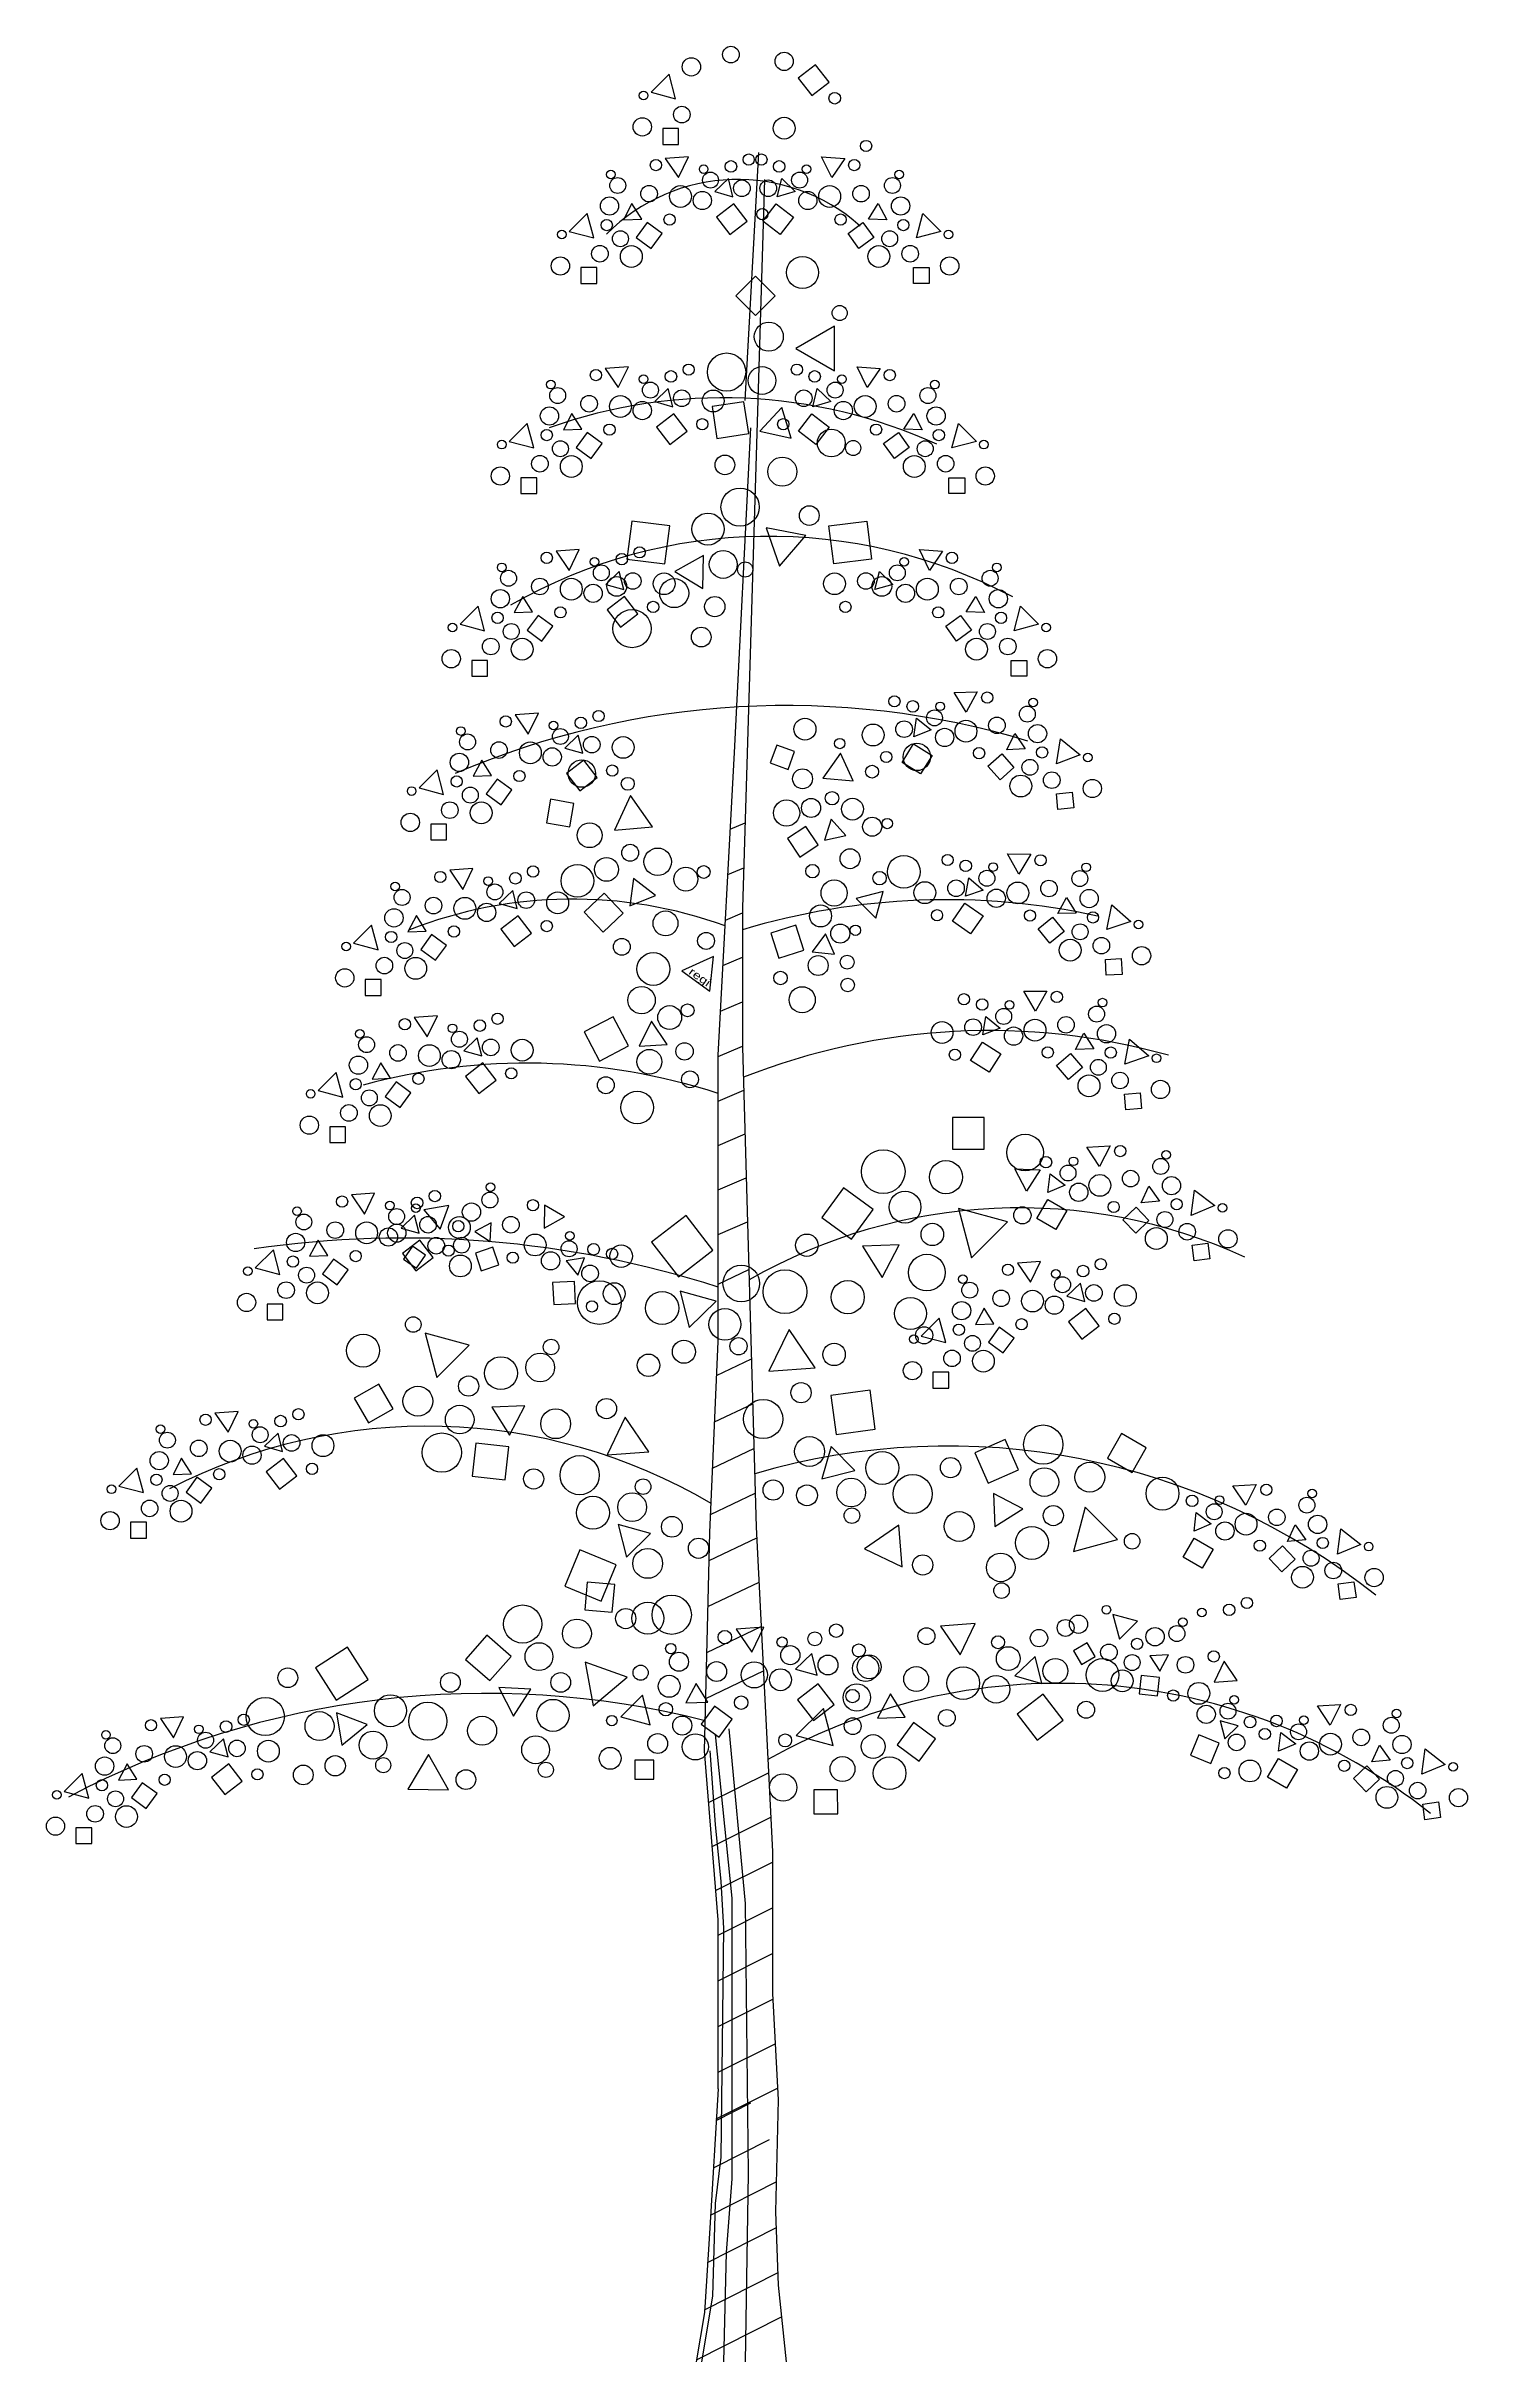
# Model space of a CAD drawing. Extents: x -238 to 283, y 0 to 849.
import ezdxf
from ezdxf.enums import TextEntityAlignment as Align

# ---------------------------------------------------------------- set-up
doc = ezdxf.new("R2010")
doc.units = 0
doc.header["$LTSCALE"] = 25
doc.header["$MEASUREMENT"] = 0
doc.layers.get('0').update_dxf_attribs({"linetype": 'CONTINUOUS'})

msp = doc.modelspace()

# ---------------------------------------------------------------- texts
at = {"color": 0, "linetype": 'ByBlock'}
msp.add_text('regi', height=2.867, rotation=324.46232, dxfattribs=at).set_placement((-3, 509), (4, 504), align=Align.ALIGNED)

# ---------------------------------------------------------------- linework, layer by layer
at = {"color": 0, "linetype": 'ByBlock'}
for p, q in [((43.77, 842.14), (37.42, 837.24)), ((48.67, 835.79), (43.77, 842.14)), ((-9.94, 838.64), (-16.54, 832.04)), ((-16.54, 832.04), (-7.53, 829.63)), ((-7.53, 829.63), (-9.94, 838.64)), ((37.42, 837.24), (42.32, 830.9)), ((42.32, 830.9), (48.67, 835.79)), ((-6.44, 818.74), (-12.25, 818.74)), ((-12.25, 818.74), (-12.25, 812.94)), ((-6.44, 812.94), (-6.44, 818.74)), ((-12.25, 812.94), (-6.44, 812.94)), ((-2.83, 808.42), (-11.32, 807.79)), ((-11.32, 807.79), (-6.53, 800.76)), ((-6.53, 800.76), (-2.83, 808.42)), ((18, 719), (23, 810)), ((49.67, 800.76), (45.97, 808.42)), ((45.97, 808.42), (54.45, 807.79)), ((54.45, 807.79), (49.67, 800.76)), ((11.78, 800.39), (6.85, 795.62)), ((13.45, 793.74), (11.78, 800.39)), ((25, 800), (17, 533)), ((29.69, 793.74), (31.36, 800.39)), ((31.36, 800.39), (36.29, 795.62)), ((-23.54, 791.22), (-26.68, 785.26)), ((-19.95, 785.52), (-23.54, 791.22)), ((6.85, 795.62), (13.45, 793.74)), ((13.77, 791.14), (7.42, 786.24)), ((18.67, 784.79), (13.77, 791.14)), ((24.47, 784.79), (29.36, 791.14)), ((29.36, 791.14), (35.71, 786.24)), ((36.29, 795.62), (29.69, 793.74)), ((63.08, 785.52), (66.68, 791.22)), ((66.68, 791.22), (69.82, 785.26)), ((-39.94, 787.64), (-46.54, 781.04)), ((-46.54, 781.04), (-37.53, 778.63)), ((-37.53, 778.63), (-39.94, 787.64)), ((-26.68, 785.26), (-19.95, 785.52)), ((-17.95, 784.25), (-21.94, 778.81)), ((-12.51, 780.26), (-17.95, 784.25)), ((7.42, 786.24), (12.32, 779.9)), ((12.32, 779.9), (18.67, 784.79)), ((30.81, 779.9), (24.47, 784.79)), ((35.71, 786.24), (30.81, 779.9)), ((55.65, 780.26), (61.09, 784.25)), ((61.09, 784.25), (65.08, 778.81)), ((69.82, 785.26), (63.08, 785.52)), ((80.67, 778.63), (83.08, 787.64)), ((89.68, 781.04), (80.67, 778.63)), ((83.08, 787.64), (89.68, 781.04)), ((-21.94, 778.81), (-16.5, 774.82)), ((-16.5, 774.82), (-12.51, 780.26)), ((59.64, 774.82), (55.65, 780.26)), ((65.08, 778.81), (59.64, 774.82)), ((-36.44, 767.74), (-42.25, 767.74)), ((-42.25, 767.74), (-42.25, 761.94)), ((-36.44, 761.94), (-36.44, 767.74)), ((21.74, 764.59), (14.56, 757.4)), ((28.92, 757.41), (21.74, 764.59)), ((79.58, 767.74), (85.38, 767.74)), ((79.58, 761.94), (79.58, 767.74)), ((85.38, 767.74), (85.38, 761.94)), ((-42.25, 761.94), (-36.44, 761.94)), ((14.56, 757.4), (21.74, 750.23)), ((21.74, 750.23), (28.92, 757.41)), ((85.38, 761.94), (79.58, 761.94)), ((50.7, 746.26), (36.56, 738.1)), ((50.69, 729.94), (50.7, 746.26)), ((-24.83, 731.42), (-33.32, 730.79)), ((-33.32, 730.79), (-28.53, 723.76)), ((-28.53, 723.76), (-24.83, 731.42)), ((36.56, 738.1), (50.69, 729.94)), ((62.68, 723.76), (58.98, 731.42)), ((58.98, 731.42), (67.46, 730.79)), ((67.46, 730.79), (62.68, 723.76)), ((-10.22, 723.39), (-15.15, 718.62)), ((-8.55, 716.74), (-10.22, 723.39)), ((42.7, 716.74), (44.37, 723.39)), ((44.37, 723.39), (49.3, 718.62)), ((-45.54, 714.22), (-48.68, 708.26)), ((-41.95, 708.52), (-45.54, 714.22)), ((-15.15, 718.62), (-8.55, 716.74)), ((-8.23, 714.14), (-14.58, 709.24)), ((-3.33, 707.79), (-8.23, 714.14)), ((17.49, 718.59), (5.82, 716.79)), ((5.82, 716.79), (7.61, 705.12)), ((19.29, 706.92), (17.49, 718.59)), ((31.34, 716.47), (23.33, 707.81)), ((34.83, 705.2), (31.34, 716.47)), ((37.47, 707.79), (42.37, 714.14)), ((42.37, 714.14), (48.72, 709.24)), ((49.3, 718.62), (42.7, 716.74)), ((76.09, 708.52), (79.69, 714.22)), ((79.69, 714.22), (82.83, 708.26)), ((-61.94, 710.64), (-68.54, 704.04)), ((-59.53, 701.63), (-61.94, 710.64)), ((-48.68, 708.26), (-41.95, 708.52)), ((-39.95, 707.25), (-43.94, 701.81)), ((-34.51, 703.26), (-39.95, 707.25)), ((-14.58, 709.24), (-9.68, 702.9)), ((-9.68, 702.9), (-3.33, 707.79)), ((7.61, 705.12), (19.29, 706.92)), ((14, 590), (20, 709)), ((23.33, 707.81), (34.83, 705.2)), ((43.82, 702.9), (37.47, 707.79)), ((48.72, 709.24), (43.82, 702.9)), ((68.66, 703.26), (74.1, 707.25)), ((74.1, 707.25), (78.09, 701.81)), ((82.83, 708.26), (76.09, 708.52)), ((93.68, 701.63), (96.09, 710.64)), ((96.09, 710.64), (102.69, 704.04)), ((-68.54, 704.04), (-59.53, 701.63)), ((-43.94, 701.81), (-38.5, 697.82)), ((-38.5, 697.82), (-34.51, 703.26)), ((72.65, 697.82), (68.66, 703.26)), ((78.09, 701.81), (72.65, 697.82)), ((102.69, 704.04), (93.68, 701.63)), ((-58.44, 690.74), (-64.25, 690.74)), ((-64.25, 690.74), (-64.25, 684.94)), ((-58.44, 684.94), (-58.44, 690.74)), ((92.59, 690.74), (98.39, 690.74)), ((92.59, 684.94), (92.59, 690.74)), ((98.39, 690.74), (98.39, 684.94)), ((-64.25, 684.94), (-58.44, 684.94)), ((98.39, 684.94), (92.59, 684.94)), ((-23.56, 674.84), (-25.36, 660.92)), ((-9.65, 673.05), (-23.56, 674.84)), ((-11.44, 659.13), (-9.65, 673.05)), ((25.58, 672.36), (30.49, 658.3)), ((40.21, 669.57), (25.58, 672.36)), ((48.58, 673.05), (62.5, 674.84)), ((50.38, 659.13), (48.58, 673.05)), ((62.5, 674.84), (64.29, 660.92)), ((-42.83, 664.42), (-51.32, 663.79)), ((-51.32, 663.79), (-46.53, 656.76)), ((-46.53, 656.76), (-42.83, 664.42)), ((2.67, 662.15), (-7.83, 656.32)), ((2.48, 650.15), (2.67, 662.15)), ((30.49, 658.3), (40.21, 669.57)), ((85.47, 656.76), (81.77, 664.42)), ((81.77, 664.42), (90.25, 663.79)), ((90.25, 663.79), (85.47, 656.76)), ((-28.22, 656.39), (-33.15, 651.62)), ((-26.55, 649.74), (-28.22, 656.39)), ((-25.36, 660.92), (-11.44, 659.13)), ((-7.83, 656.32), (2.48, 650.15)), ((64.29, 660.92), (50.38, 659.13)), ((65.49, 649.74), (67.16, 656.39)), ((67.16, 656.39), (72.09, 651.62)), ((-63.54, 647.22), (-66.68, 641.26)), ((-59.95, 641.52), (-63.54, 647.22)), ((-33.15, 651.62), (-26.55, 649.74)), ((-26.23, 647.14), (-32.58, 642.24)), ((-21.33, 640.79), (-26.23, 647.14)), ((72.09, 651.62), (65.49, 649.74)), ((98.88, 641.52), (102.48, 647.22)), ((102.48, 647.22), (105.62, 641.26)), ((-79.94, 643.64), (-86.54, 637.04)), ((-86.54, 637.04), (-77.53, 634.63)), ((-77.53, 634.63), (-79.94, 643.64)), ((-66.68, 641.26), (-59.95, 641.52)), ((-57.95, 640.25), (-61.94, 634.81)), ((-52.51, 636.26), (-57.95, 640.25)), ((-32.58, 642.24), (-27.68, 635.9)), ((-27.68, 635.9), (-21.33, 640.79)), ((91.45, 636.26), (96.89, 640.25)), ((96.89, 640.25), (100.88, 634.81)), ((105.62, 641.26), (98.88, 641.52)), ((116.47, 634.63), (118.88, 643.64)), ((125.48, 637.04), (116.47, 634.63)), ((118.88, 643.64), (125.48, 637.04)), ((-61.94, 634.81), (-56.5, 630.82)), ((-56.5, 630.82), (-52.51, 636.26)), ((95.44, 630.82), (91.45, 636.26)), ((100.88, 634.81), (95.44, 630.82)), ((-76.44, 623.74), (-82.25, 623.74)), ((-82.25, 623.74), (-82.25, 617.94)), ((-76.44, 617.94), (-76.44, 623.74)), ((115.38, 623.74), (121.18, 623.74)), ((115.38, 617.94), (115.38, 623.74)), ((121.18, 623.74), (121.18, 617.94)), ((-82.25, 617.94), (-76.44, 617.94)), ((94.49, 612), (102.99, 612.21)), ((98.93, 604.74), (94.49, 612)), ((102.99, 612.21), (98.93, 604.74)), ((121.18, 617.94), (115.38, 617.94)), ((-57.83, 604.42), (-66.32, 603.79)), ((-66.32, 603.79), (-61.53, 596.76)), ((-61.53, 596.76), (-57.83, 604.42)), ((-43.22, 596.39), (-48.15, 591.62)), ((-41.55, 589.74), (-43.22, 596.39)), ((79.75, 595.77), (80.74, 602.56)), ((86.12, 598.3), (79.75, 595.77)), ((80.74, 602.56), (86.12, 598.3)), ((113.79, 590.91), (116.8, 596.94)), ((116.8, 596.94), (120.52, 591.32)), ((131.97, 585.8), (133.48, 595)), ((133.48, 595), (140.7, 589.1)), ((-78.54, 587.22), (-81.68, 581.26)), ((-74.95, 581.52), (-78.54, 587.22)), ((-48.15, 591.62), (-41.55, 589.74)), ((-41.23, 587.14), (-47.58, 582.24)), ((-36.33, 580.79), (-41.23, 587.14)), ((8, 479), (14, 590)), ((29.53, 592.71), (27.15, 586.16)), ((27.15, 586.16), (33.7, 583.78)), ((36.08, 590.33), (29.53, 592.71)), ((33.7, 583.78), (36.08, 590.33)), ((52.84, 589.71), (46.42, 580.54)), ((57.57, 579.56), (52.84, 589.71)), ((75.43, 586.35), (79.68, 593.16)), ((82.24, 582.11), (75.43, 586.35)), ((79.68, 593.16), (86.48, 588.91)), ((86.48, 588.91), (82.24, 582.11)), ((106.91, 584.94), (111.93, 589.45)), ((111.93, 589.45), (116.44, 584.43)), ((120.52, 591.32), (113.79, 590.91)), ((140.7, 589.1), (131.97, 585.8)), ((-94.94, 583.64), (-101.54, 577.04)), ((-92.53, 574.63), (-94.94, 583.64)), ((-81.68, 581.26), (-74.95, 581.52)), ((-72.95, 580.25), (-76.94, 574.81)), ((-67.51, 576.26), (-72.95, 580.25)), ((-47.58, 582.24), (-42.68, 575.9)), ((-42.68, 575.9), (-36.33, 580.79)), ((46.42, 580.54), (57.57, 579.56)), ((111.42, 579.92), (106.91, 584.94)), ((116.44, 584.43), (111.42, 579.92)), ((-101.54, 577.04), (-92.53, 574.63)), ((-76.94, 574.81), (-71.5, 570.82)), ((-71.5, 570.82), (-67.51, 576.26)), ((-53.35, 572.81), (-54.86, 564.23)), ((-44.78, 571.3), (-53.35, 572.81)), ((-46.29, 562.72), (-44.78, 571.3)), ((-24.01, 574.18), (-29.93, 561.5)), ((-15.99, 562.71), (-24.01, 574.18)), ((131.97, 574.86), (137.74, 575.43)), ((132.54, 569.08), (131.97, 574.86)), ((138.32, 569.66), (132.54, 569.08)), ((137.74, 575.43), (138.32, 569.66)), ((-91.44, 563.74), (-97.25, 563.74)), ((-97.25, 563.74), (-97.25, 557.94)), ((-91.44, 557.94), (-91.44, 563.74)), ((-54.86, 564.23), (-46.29, 562.72)), ((-29.93, 561.5), (-15.99, 562.71)), ((12.48, 561.89), (17.94, 564.21)), ((40.22, 562.89), (33.49, 558.39)), ((44.72, 556.16), (40.22, 562.89)), ((49.44, 565.59), (46.97, 557.88)), ((54.88, 559.6), (49.44, 565.59)), ((-97.25, 557.94), (-91.44, 557.94)), ((33.49, 558.39), (37.99, 551.66)), ((37.99, 551.66), (44.72, 556.16)), ((46.97, 557.88), (54.88, 559.6)), ((118.23, 545.42), (114.11, 552.86)), ((114.11, 552.86), (122.61, 552.71)), ((122.61, 552.71), (118.23, 545.42)), ((-81.83, 547.42), (-90.32, 546.79)), ((-90.32, 546.79), (-85.53, 539.76)), ((-85.53, 539.76), (-81.83, 547.42)), ((-22.96, 543.74), (-24.32, 533.72)), ((-14.96, 537.55), (-22.96, 543.74)), ((11.58, 545.21), (17.44, 547.7)), ((98.67, 537.3), (99.96, 544.04)), ((99.96, 544.04), (105.15, 539.55)), ((-67.22, 539.39), (-72.15, 534.62)), ((-65.55, 532.74), (-67.22, 539.39)), ((-33.72, 538.42), (-41.03, 531.42)), ((-26.72, 531.11), (-33.72, 538.42)), ((-24.32, 533.72), (-14.96, 537.55)), ((68.55, 539.01), (58.65, 536.5)), ((58.65, 536.5), (65.77, 529.19)), ((65.77, 529.19), (68.55, 539.01)), ((105.15, 539.55), (98.67, 537.3)), ((132.47, 530.95), (135.74, 536.85)), ((135.74, 536.85), (139.21, 531.06)), ((-118.94, 526.64), (-125.54, 520.04)), ((-116.53, 517.63), (-118.94, 526.64)), ((-102.54, 530.22), (-105.68, 524.26)), ((-98.95, 524.52), (-102.54, 530.22)), ((-72.15, 534.62), (-65.55, 532.74)), ((-65.23, 530.14), (-71.58, 525.24)), ((-60.33, 523.79), (-65.23, 530.14)), ((-41.03, 531.42), (-34.03, 524.11)), ((-34.03, 524.11), (-26.72, 531.11)), ((10.68, 528.53), (17, 531.21)), ((17, 533), (17, 482)), ((36.56, 526.72), (27.39, 523.8)), ((39.48, 517.55), (36.56, 526.72)), ((93.95, 528.08), (98.49, 534.69)), ((100.56, 523.54), (93.95, 528.08)), ((98.49, 534.69), (105.1, 530.15)), ((105.1, 530.15), (100.56, 523.54)), ((125.33, 525.28), (130.55, 529.57)), ((130.55, 529.57), (134.83, 524.36)), ((139.21, 531.06), (132.47, 530.95)), ((150.41, 525.05), (152.31, 534.18)), ((159.27, 527.96), (150.41, 525.05)), ((152.31, 534.18), (159.27, 527.96)), ((-125.54, 520.04), (-116.53, 517.63)), ((-105.68, 524.26), (-98.95, 524.52)), ((-96.95, 523.25), (-100.94, 517.81)), ((-91.51, 519.26), (-96.95, 523.25)), ((-95.5, 513.82), (-91.51, 519.26)), ((-71.58, 525.24), (-66.68, 518.9)), ((-66.68, 518.9), (-60.33, 523.79)), ((27.39, 523.8), (30.31, 514.63)), ((47.37, 523.52), (42.54, 516.86)), ((50.73, 516), (47.37, 523.52)), ((129.62, 520.07), (125.33, 525.28)), ((134.83, 524.36), (129.62, 520.07)), ((-100.94, 517.81), (-95.5, 513.82)), ((6.33, 515.18), (-5.31, 509.94)), ((-5.31, 509.94), (5.05, 502.48)), ((5.05, 502.48), (6.33, 515.18)), ((9.78, 511.85), (17, 514.92)), ((30.31, 514.63), (39.48, 517.55)), ((42.54, 516.86), (50.73, 516)), ((149.93, 514.12), (155.72, 514.44)), ((150.25, 508.32), (149.93, 514.12)), ((155.72, 514.44), (156.04, 508.64)), ((-115.44, 506.74), (-121.25, 506.74)), ((-121.25, 506.74), (-121.25, 500.94)), ((-121.25, 500.94), (-115.44, 500.94)), ((-115.44, 500.94), (-115.44, 506.74)), ((120, 502.44), (128.5, 502.52)), ((124.32, 495.11), (120, 502.44)), ((128.5, 502.52), (124.32, 495.11)), ((156.04, 508.64), (150.25, 508.32)), ((-94.83, 493.42), (-103.32, 492.79)), ((-103.32, 492.79), (-98.53, 485.76)), ((-98.53, 485.76), (-94.83, 493.42)), ((-30.38, 493.1), (-41.04, 487.52)), ((-24.8, 482.45), (-30.38, 493.1)), ((8.87, 495.16), (17, 498.62)), ((105.01, 486.44), (106.11, 493.22)), ((106.11, 493.22), (111.42, 488.88)), ((-80.22, 485.39), (-85.15, 480.62)), ((-78.55, 478.74), (-80.22, 485.39)), ((-41.04, 487.52), (-35.45, 476.87)), ((-16.38, 491.51), (-20.88, 482.25)), ((-10.61, 482.98), (-16.38, 491.51)), ((111.42, 488.88), (105.01, 486.44)), ((138.97, 481.05), (142.07, 487.04)), ((142.07, 487.04), (145.71, 481.36)), ((157.07, 475.66), (158.72, 484.84)), ((158.72, 484.84), (165.85, 478.82)), ((-115.54, 476.22), (-118.68, 470.26)), ((-111.95, 470.52), (-115.54, 476.22)), ((-85.15, 480.62), (-78.55, 478.74)), ((-78.23, 476.14), (-84.58, 471.24)), ((-73.33, 469.79), (-78.23, 476.14)), ((-35.45, 476.87), (-24.8, 482.45)), ((-20.88, 482.25), (-10.61, 482.98)), ((8, 478.49), (17, 482.32)), ((8, 374), (8, 479)), ((17, 482), (22, 306)), ((100.55, 477.09), (104.9, 483.83)), ((107.29, 472.74), (100.55, 477.09)), ((104.9, 483.83), (111.64, 479.48)), ((111.64, 479.48), (107.29, 472.74)), ((132, 475.19), (137.09, 479.62)), ((137.09, 479.62), (141.52, 474.53)), ((145.71, 481.36), (138.97, 481.05)), ((165.85, 478.82), (157.07, 475.66)), ((-131.94, 472.64), (-138.54, 466.04)), ((-129.53, 463.63), (-131.94, 472.64)), ((-118.68, 470.26), (-111.95, 470.52)), ((-109.95, 469.25), (-113.94, 463.81)), ((-104.51, 465.26), (-109.95, 469.25)), ((-84.58, 471.24), (-79.68, 464.9)), ((-79.68, 464.9), (-73.33, 469.79)), ((136.43, 470.1), (132, 475.19)), ((141.52, 474.53), (136.43, 470.1)), ((-138.54, 466.04), (-129.53, 463.63)), ((-113.94, 463.81), (-108.5, 459.82)), ((-108.5, 459.82), (-104.51, 465.26)), ((8, 462.2), (17.45, 466.21)), ((156.9, 464.72), (162.68, 465.21)), ((157.38, 458.94), (156.9, 464.72)), ((163.17, 459.42), (157.38, 458.94)), ((162.68, 465.21), (163.17, 459.42)), ((-128.44, 452.74), (-134.25, 452.74)), ((-134.25, 452.74), (-134.25, 446.94)), ((-128.44, 446.94), (-128.44, 452.74)), ((8, 445.9), (17.91, 450.11)), ((105.49, 456.13), (93.88, 456.12)), ((93.88, 456.12), (93.89, 444.52)), ((105.49, 444.52), (105.49, 456.13)), ((-134.25, 446.94), (-128.44, 446.94)), ((93.89, 444.52), (105.49, 444.52)), ((143.14, 445.34), (151.63, 445.82)), ((147.79, 438.22), (143.14, 445.34)), ((151.63, 445.82), (147.79, 438.22)), ((8, 429.6), (18.36, 434)), ((121, 429.11), (116.7, 437.39)), ((116.7, 437.39), (126.02, 436.98)), ((126.02, 436.98), (121, 429.11)), ((128.89, 428.68), (129.68, 435.5)), ((129.68, 435.5), (135.19, 431.4)), ((-117.83, 428.42), (-126.32, 427.79)), ((-126.32, 427.79), (-121.53, 420.76)), ((-121.53, 420.76), (-117.83, 428.42)), ((54.01, 430.37), (46.02, 419.48)), ((64.89, 422.39), (54.01, 430.37)), ((124.86, 419.14), (128.9, 426.07)), ((135.19, 431.4), (128.89, 428.68)), ((128.9, 426.07), (135.83, 422.03)), ((163.06, 424.85), (165.89, 430.97)), ((169.78, 425.46), (163.06, 424.85)), ((165.89, 430.97), (169.78, 425.46)), ((181.39, 420.28), (182.62, 429.53)), ((182.62, 429.53), (190.01, 423.84)), ((-103.22, 420.39), (-108.15, 415.62)), ((-101.55, 413.74), (-103.22, 420.39)), ((-90.6, 423.95), (-99.78, 422.33)), ((-99.78, 422.33), (-93.79, 415.18)), ((-93.79, 415.18), (-90.6, 423.95)), ((-75.1, 417.48), (-81.1, 414.39)), ((-75.43, 410.74), (-75.1, 417.48)), ((-55.59, 424.04), (-55.7, 415.53)), ((-55.7, 415.53), (-48.28, 419.69)), ((-48.28, 419.69), (-55.59, 424.04)), ((-3.64, 420.21), (-16.34, 410.41)), ((6.15, 407.51), (-3.64, 420.21)), ((8, 413.3), (18.82, 417.9)), ((46.02, 419.48), (56.91, 411.5)), ((56.91, 411.5), (64.89, 422.39)), ((96.06, 422.75), (100.89, 404.73)), ((114.08, 417.91), (96.06, 422.75)), ((100.89, 404.73), (114.08, 417.91)), ((131.79, 415.1), (124.86, 419.14)), ((135.83, 422.03), (131.79, 415.1)), ((156.37, 418.67), (161.25, 423.33)), ((161.03, 413.79), (156.37, 418.67)), ((165.91, 418.45), (161.03, 413.79)), ((161.25, 423.33), (165.91, 418.45)), ((190.01, 423.84), (181.39, 420.28)), ((-154.94, 407.64), (-161.54, 401.04)), ((-152.53, 398.63), (-154.94, 407.64)), ((-138.54, 411.22), (-141.68, 405.26)), ((-134.95, 405.52), (-138.54, 411.22)), ((-108.15, 415.62), (-101.55, 413.74)), ((-101.23, 411.14), (-107.58, 406.24)), ((-103.9, 408.97), (-107.22, 404.22)), ((-99.14, 405.64), (-103.9, 408.97)), ((-96.33, 404.79), (-101.23, 411.14)), ((-81.1, 414.39), (-75.43, 410.74)), ((-74.53, 408.56), (-80.92, 406.39)), ((-72.36, 402.17), (-74.53, 408.56)), ((-16.34, 410.41), (-6.54, 397.71)), ((-6.54, 397.71), (6.15, 407.51)), ((74.37, 409.49), (60.89, 408.96)), ((60.89, 408.96), (68.09, 397.55)), ((68.09, 397.55), (74.37, 409.49)), ((181.72, 409.35), (187.47, 410.1)), ((182.47, 403.59), (181.72, 409.35)), ((187.47, 410.1), (188.22, 404.34)), ((-161.54, 401.04), (-152.53, 398.63)), ((-141.68, 405.26), (-134.95, 405.52)), ((-132.95, 404.25), (-136.94, 398.81)), ((-127.51, 400.26), (-132.95, 404.25)), ((-131.5, 394.82), (-127.51, 400.26)), ((-107.58, 406.24), (-102.68, 399.9)), ((-107.22, 404.22), (-102.47, 400.89)), ((-102.68, 399.9), (-96.33, 404.79)), ((-102.47, 400.89), (-99.14, 405.64)), ((-80.92, 406.39), (-78.75, 400)), ((-78.75, 400), (-72.36, 402.17)), ((-40.91, 404.73), (-47.69, 403.65)), ((-47.69, 403.65), (-43.36, 398.32)), ((-43.36, 398.32), (-40.91, 404.73)), ((8, 395.05), (19.32, 400.47)), ((126.17, 403.42), (117.68, 402.79)), ((117.68, 402.79), (122.47, 395.76)), ((122.47, 395.76), (126.17, 403.42)), ((188.22, 404.34), (182.47, 403.59)), ((-136.94, 398.81), (-131.5, 394.82)), ((-44.58, 396.01), (-52.59, 395.64)), ((-52.59, 395.64), (-52.22, 387.63)), ((-44.21, 388), (-44.58, 396.01)), ((7.31, 388.76), (-5.89, 392.52)), ((-5.89, 392.52), (-2.56, 379.21)), ((140.78, 395.39), (135.85, 390.62)), ((135.85, 390.62), (142.45, 388.74)), ((142.45, 388.74), (140.78, 395.39)), ((-151.44, 387.74), (-157.25, 387.74)), ((-157.25, 387.74), (-157.25, 381.94)), ((-151.44, 381.94), (-151.44, 387.74)), ((-52.22, 387.63), (-44.21, 388)), ((-2.56, 379.21), (7.31, 388.76)), ((89.06, 382.64), (82.46, 376.04)), ((91.47, 373.63), (89.06, 382.64)), ((105.46, 386.22), (102.32, 380.26)), ((109.05, 380.52), (105.46, 386.22)), ((142.77, 386.14), (136.42, 381.24)), ((147.67, 379.79), (142.77, 386.14)), ((-157.25, 381.94), (-151.44, 381.94)), ((-83.15, 372.74), (-99.36, 377.1)), ((-99.36, 377.1), (-95.02, 360.88)), ((5, 304), (8, 374)), ((34.06, 378.49), (26.67, 363.16)), ((43.64, 364.42), (34.06, 378.49)), ((82.46, 376.04), (91.47, 373.63)), ((102.32, 380.26), (109.05, 380.52)), ((111.05, 379.25), (107.06, 373.81)), ((107.06, 373.81), (112.5, 369.82)), ((116.49, 375.26), (111.05, 379.25)), ((112.5, 369.82), (116.49, 375.26)), ((136.42, 381.24), (141.32, 374.9)), ((141.32, 374.9), (147.67, 379.79)), ((-95.02, 360.88), (-83.15, 372.74)), ((7.47, 361.52), (20.25, 367.65)), ((-116.24, 358.43), (-125.28, 353.2)), ((-111.01, 349.38), (-116.24, 358.43)), ((26.67, 363.16), (43.64, 364.42)), ((92.56, 362.74), (86.75, 362.74)), ((86.75, 362.74), (86.75, 356.94)), ((86.75, 356.94), (92.56, 356.94)), ((92.56, 356.94), (92.56, 362.74)), ((-167.83, 348.42), (-176.32, 347.79)), ((-171.53, 340.76), (-167.83, 348.42)), ((-125.28, 353.2), (-120.05, 344.16)), ((-120.05, 344.16), (-111.01, 349.38)), ((-62.79, 350.41), (-74.92, 349.94)), ((-74.92, 349.94), (-68.45, 339.67)), ((-68.45, 339.67), (-62.79, 350.41)), ((6.74, 344.54), (20.71, 351.24)), ((63.69, 356.15), (49.39, 354.23)), ((49.39, 354.23), (51.31, 339.93)), ((65.62, 341.85), (63.69, 356.15)), ((-176.32, 347.79), (-171.53, 340.76)), ((-153.22, 340.39), (-158.15, 335.62)), ((-151.55, 333.74), (-153.22, 340.39)), ((-25.97, 346.26), (-32.62, 332.47)), ((-17.35, 333.6), (-25.97, 346.26)), ((51.31, 339.93), (65.62, 341.85)), ((155.87, 340.26), (150.65, 331.21)), ((164.92, 335.04), (155.87, 340.26)), ((-188.54, 331.22), (-191.68, 325.26)), ((-184.95, 325.52), (-188.54, 331.22)), ((-158.15, 335.62), (-151.55, 333.74)), ((-151.23, 331.14), (-157.58, 326.24)), ((-146.33, 324.79), (-151.23, 331.14)), ((-80.71, 336.74), (-82.03, 324.67)), ((-68.63, 335.42), (-80.71, 336.74)), ((-69.96, 323.34), (-68.63, 335.42)), ((-32.62, 332.47), (-17.35, 333.6)), ((6.01, 327.56), (21.18, 334.83)), ((49.48, 335.59), (46.09, 323.71)), ((58.07, 326.71), (49.48, 335.59)), ((113.2, 338.13), (102.08, 333.24)), ((102.08, 333.24), (106.97, 322.12)), ((118.09, 327.01), (113.2, 338.13)), ((150.65, 331.21), (159.7, 325.99)), ((159.7, 325.99), (164.92, 335.04)), ((-204.94, 327.64), (-211.54, 321.04)), ((-202.53, 318.63), (-204.94, 327.64)), ((-191.68, 325.26), (-184.95, 325.52)), ((-182.95, 324.25), (-186.94, 318.81)), ((-177.51, 320.26), (-182.95, 324.25)), ((-157.58, 326.24), (-152.68, 319.9)), ((-152.68, 319.9), (-146.33, 324.79)), ((-82.03, 324.67), (-69.96, 323.34)), ((46.09, 323.71), (58.07, 326.71)), ((106.97, 322.12), (118.09, 327.01)), ((-211.54, 321.04), (-202.53, 318.63)), ((-186.94, 318.81), (-181.5, 314.82)), ((-181.5, 314.82), (-177.51, 320.26)), ((5.28, 310.57), (21.65, 318.42)), ((108.93, 318.35), (109.41, 306.22)), ((119.67, 312.69), (108.93, 318.35)), ((196.69, 321.16), (205.18, 321.64)), ((201.34, 314.04), (196.69, 321.16)), ((205.18, 321.64), (201.34, 314.04)), ((-201.44, 307.74), (-207.25, 307.74)), ((-207.25, 307.74), (-207.25, 301.94)), ((-201.44, 301.94), (-201.44, 307.74)), ((-16.71, 303.6), (-28.59, 306.99)), ((-28.59, 306.99), (-25.58, 295.01)), ((22, 306), (28, 187)), ((74.31, 306.66), (61.65, 298.05)), ((75.44, 291.39), (74.31, 306.66)), ((109.41, 306.22), (119.67, 312.69)), ((142.55, 313.26), (138.2, 297.05)), ((154.42, 301.39), (142.55, 313.26)), ((182.44, 304.5), (183.23, 311.32)), ((188.74, 307.22), (182.44, 304.5)), ((183.23, 311.32), (188.74, 307.22)), ((216.61, 300.67), (219.44, 306.79)), ((219.44, 306.79), (223.33, 301.28)), ((-207.25, 301.94), (-201.44, 301.94)), ((-42.69, 297.65), (-48.17, 284.3)), ((-29.34, 292.17), (-42.69, 297.65)), ((-25.58, 295.01), (-16.71, 303.6)), ((3, 224), (5, 304)), ((4.74, 293.68), (22.2, 302.05)), ((61.65, 298.05), (75.44, 291.39)), ((138.2, 297.05), (154.42, 301.39)), ((178.41, 294.96), (182.45, 301.89)), ((182.45, 301.89), (189.38, 297.85)), ((189.38, 297.85), (185.34, 290.92)), ((209.92, 294.49), (214.8, 299.15)), ((214.8, 299.15), (219.46, 294.27)), ((223.33, 301.28), (216.61, 300.67)), ((234.94, 296.1), (236.17, 305.35)), ((243.56, 299.66), (234.94, 296.1)), ((236.17, 305.35), (243.56, 299.66)), ((-34.82, 278.82), (-29.34, 292.17)), ((185.34, 290.92), (178.41, 294.96)), ((214.58, 289.61), (209.92, 294.49)), ((219.46, 294.27), (214.58, 289.61)), ((-48.17, 284.3), (-34.82, 278.82)), ((-39.97, 285.78), (-40.85, 275.66)), ((-29.85, 284.9), (-39.97, 285.78)), ((-30.74, 274.78), (-29.85, 284.9)), ((4.32, 276.84), (23.02, 285.81)), ((235.27, 285.17), (241.02, 285.92)), ((236.02, 279.41), (235.27, 285.17)), ((241.77, 280.16), (236.02, 279.41)), ((241.02, 285.92), (241.77, 280.16)), ((-40.85, 275.66), (-30.74, 274.78)), ((161.7, 271.52), (152.69, 273.94)), ((152.69, 273.94), (155.1, 264.93)), ((-76.7, 266.37), (-84.49, 257.49)), ((-67.82, 258.58), (-76.7, 266.37)), ((3.9, 260.01), (23.84, 269.56)), ((24.8, 269.3), (14.62, 268.55)), ((14.62, 268.55), (20.36, 260.11)), ((20.36, 260.11), (24.8, 269.3)), ((102.25, 270.63), (89.52, 269.69)), ((89.52, 269.69), (96.7, 259.14)), ((96.7, 259.14), (102.25, 270.63)), ((143.31, 263.57), (138.29, 260.67)), ((146.22, 258.55), (143.31, 263.57)), ((155.1, 264.93), (161.7, 271.52)), ((-127.72, 261.91), (-139.54, 254.34)), ((-120.15, 250.1), (-127.72, 261.91)), ((-84.49, 257.49), (-75.61, 249.7)), ((-75.61, 249.7), (-67.82, 258.58)), ((-40.62, 256.52), (-37.79, 240.44)), ((-25.28, 250.93), (-40.62, 256.52)), ((42.33, 259.67), (36.42, 253.95)), ((44.33, 251.69), (42.33, 259.67)), ((124.17, 258.59), (116.77, 251.43)), ((126.67, 248.61), (124.17, 258.59)), ((138.29, 260.67), (141.19, 255.64)), ((141.19, 255.64), (146.22, 258.55)), ((173, 259.11), (166.27, 258.85)), ((166.27, 258.85), (169.86, 253.15)), ((169.86, 253.15), (173, 259.11)), ((193.46, 256.81), (189.77, 249.15)), ((198.25, 249.78), (193.46, 256.81)), ((-139.54, 254.34), (-131.97, 242.53)), ((-131.97, 242.53), (-120.15, 250.1)), ((-72.32, 247.19), (-66.93, 236.69)), ((-60.54, 246.62), (-72.32, 247.19)), ((-66.93, 236.69), (-60.54, 246.62)), ((-37.79, 240.44), (-25.28, 250.93)), ((-0.05, 248.67), (-3.82, 241.51)), ((4.26, 241.82), (-0.05, 248.67)), ((3.48, 243.17), (24.66, 253.32)), ((36.42, 253.95), (44.33, 251.69)), ((44.73, 248.57), (37.11, 242.69)), ((50.6, 240.95), (44.73, 248.57)), ((116.77, 251.43), (126.67, 248.61)), ((163.05, 251.52), (162.31, 244.81)), ((169.76, 250.79), (163.05, 251.52)), ((169.02, 244.08), (169.76, 250.79)), ((189.77, 249.15), (198.25, 249.78)), ((-120.58, 233.66), (-131.79, 237.95)), ((-131.79, 237.95), (-129.9, 226.09)), ((-19.73, 244.36), (-27.65, 236.45)), ((-16.84, 233.55), (-19.73, 244.36)), ((-3.82, 241.51), (4.26, 241.82)), ((6.66, 240.3), (1.87, 233.77)), ((13.19, 235.51), (6.66, 240.3)), ((46.59, 239.46), (36.69, 229.56)), ((37.11, 242.69), (42.99, 235.07)), ((42.99, 235.07), (50.6, 240.95)), ((50.2, 225.94), (46.59, 239.46)), ((71.19, 244.83), (66.47, 235.89)), ((76.58, 236.28), (71.19, 244.83)), ((127.16, 244.71), (117.63, 237.37)), ((134.51, 235.19), (127.16, 244.71)), ((162.31, 244.81), (169.02, 244.08)), ((227.61, 240.46), (236.11, 240.93)), ((232.27, 233.34), (227.61, 240.46)), ((236.11, 240.93), (232.27, 233.34)), ((-187.83, 236.42), (-196.32, 235.79)), ((-196.32, 235.79), (-191.53, 228.76)), ((-191.53, 228.76), (-187.83, 236.42)), ((-129.9, 226.09), (-120.58, 233.66)), ((-27.65, 236.45), (-16.84, 233.55)), ((1.87, 233.77), (8.4, 228.98)), ((7, 230), (13, 170)), ((8.4, 228.98), (13.19, 235.51)), ((12, 232), (18, 168)), ((36.69, 229.56), (50.2, 225.94)), ((66.47, 235.89), (76.58, 236.28)), ((79.57, 234.37), (73.58, 226.21)), ((87.73, 228.39), (79.57, 234.37)), ((117.63, 237.37), (124.98, 227.84)), ((124.98, 227.84), (134.51, 235.19)), ((184.17, 229.81), (181.13, 222.39)), ((191.59, 226.76), (184.17, 229.81)), ((198.61, 233.11), (192.01, 235)), ((192.01, 235), (193.68, 228.34)), ((193.68, 228.34), (198.61, 233.11)), ((213.37, 223.8), (214.16, 230.62)), ((214.16, 230.62), (219.67, 226.52)), ((-173.22, 228.39), (-178.15, 223.62)), ((-178.15, 223.62), (-171.55, 221.74)), ((-171.55, 221.74), (-173.22, 228.39)), ((-98.04, 222.67), (-105.65, 209.88)), ((-90.77, 209.68), (-98.04, 222.67)), ((8, 162), (3, 224)), ((5, 224), (7, 197)), ((73.58, 226.21), (81.75, 220.22)), ((81.75, 220.22), (87.73, 228.39)), ((181.13, 222.39), (188.54, 219.34)), ((188.54, 219.34), (191.59, 226.76)), ((209.34, 214.26), (213.38, 221.18)), ((219.67, 226.52), (213.37, 223.8)), ((213.38, 221.18), (220.31, 217.15)), ((247.54, 219.96), (250.37, 226.08)), ((250.37, 226.08), (254.26, 220.57)), ((265.87, 215.4), (267.1, 224.65)), ((267.1, 224.65), (274.49, 218.96)), ((-224.94, 215.64), (-231.54, 209.04)), ((-222.53, 206.63), (-224.94, 215.64)), ((-208.54, 219.22), (-211.68, 213.26)), ((-211.68, 213.26), (-204.95, 213.52)), ((-204.95, 213.52), (-208.54, 219.22)), ((-202.95, 212.25), (-206.94, 206.81)), ((-197.51, 208.26), (-202.95, 212.25)), ((-171.23, 219.14), (-177.58, 214.24)), ((-177.58, 214.24), (-172.68, 207.9)), ((-172.68, 207.9), (-166.33, 212.79)), ((-166.33, 212.79), (-171.23, 219.14)), ((-15.53, 220.49), (-22.5, 220.49)), ((-22.5, 220.49), (-22.49, 213.52)), ((-22.49, 213.52), (-15.53, 213.53)), ((-15.53, 213.53), (-15.53, 220.49)), ((4.54, 204.96), (26.54, 215.92)), ((216.27, 210.22), (209.34, 214.26)), ((220.31, 217.15), (216.27, 210.22)), ((240.85, 213.78), (245.73, 218.45)), ((245.51, 208.9), (240.85, 213.78)), ((250.39, 213.57), (245.51, 208.9)), ((245.73, 218.45), (250.39, 213.57)), ((254.26, 220.57), (247.54, 219.96)), ((274.49, 218.96), (265.87, 215.4)), ((-231.54, 209.04), (-222.53, 206.63)), ((-206.94, 206.81), (-201.5, 202.82)), ((-201.5, 202.82), (-197.51, 208.26)), ((-105.65, 209.88), (-90.77, 209.68)), ((51.83, 209.61), (43.13, 209.61)), ((43.13, 209.61), (43.13, 200.9)), ((51.84, 200.91), (51.83, 209.61)), ((266.2, 204.46), (271.95, 205.21)), ((266.94, 198.71), (266.2, 204.46)), ((271.95, 205.21), (272.7, 199.46)), ((-221.44, 195.74), (-227.25, 195.74)), ((-227.25, 195.74), (-227.25, 189.94)), ((-221.44, 189.94), (-221.44, 195.74)), ((5.83, 188.85), (27.37, 199.58)), ((7, 197), (9, 176)), ((43.13, 200.9), (51.84, 200.91)), ((272.7, 199.46), (266.94, 198.71)), ((-227.25, 189.94), (-221.44, 189.94)), ((28, 187), (28, 135)), ((7.13, 172.74), (28, 183.14)), ((9, 176), (10, 159)), ((13, 170), (13, 105)), ((8, 156.42), (28, 166.38)), ((8, 100), (8, 162)), ((18, 168), (19, 69)), ((10, 159), (9, 75)), ((8, 139.66), (28, 149.62)), ((8, 122.91), (28.11, 132.92)), ((28, 135), (30, 96)), ((8, 106.15), (28.94, 116.58)), ((13, 105), (13, 67)), ((8, 100), (5, 49)), ((7.32, 88.42), (20.06, 94.88)), ((7.36, 89.07), (29.78, 100.24)), ((30, 96), (29, 55)), ((6.3, 71.08), (26.85, 81.5)), ((9, 75), (7, 58)), ((19, 69), (18, 0)), ((5.28, 53.74), (29.27, 65.91)), ((13, 67), (11, 40)), ((7, 58), (6, 24)), ((29, 55), (30, 28)), ((5, 49), (3, 18)), ((4.18, 36.36), (29.22, 49.07)), ((11, 40), (10, 0)), ((3.06, 18.97), (29.83, 32.56)), ((30, 28), (33, 0)), ((3, 18), (0, 0)), ((6, 24), (2, 0)), ((0.11, 0.65), (31.24, 16.45))]:
    msp.add_line(p, q, dxfattribs=at)
for centre, radius in [((12.74, 845.85), 3.04), ((-1.76, 841.35), 3.35), ((32.24, 843.35), 3.35), ((-19.26, 830.85), 1.58), ((50.74, 829.85), 2.12), ((-5.26, 823.85), 3.04), ((-19.76, 819.35), 3.35), ((32.24, 818.85), 4), ((-14.76, 805.35), 2.06), ((12.74, 804.85), 2.12), ((19.24, 807.35), 2.06), ((23.9, 807.35), 2.06), ((30.4, 804.85), 2.12), ((57.9, 805.35), 2.06), ((62.24, 812.35), 2.06), ((-31.26, 801.85), 1.58), ((-28.76, 797.85), 2.92), ((2.74, 803.85), 1.58), ((5.24, 799.85), 2.92), ((16.74, 796.85), 3.04), ((26.4, 796.85), 3.04), ((37.9, 799.85), 2.92), ((40.4, 803.85), 1.58), ((71.9, 797.85), 2.92), ((74.4, 801.85), 1.58), ((-31.76, 790.35), 3.35), ((-17.26, 794.85), 3.04), ((-5.76, 793.85), 4), ((2.24, 792.35), 3.35), ((40.9, 792.35), 3.35), ((48.9, 793.85), 4), ((60.4, 794.85), 3.04), ((74.9, 790.35), 3.35), ((-49.26, 779.85), 1.58), ((-32.76, 783.35), 2.06), ((-27.76, 778.35), 2.92), ((-9.76, 785.35), 2.06), ((24.24, 787.35), 2.06), ((52.9, 785.35), 2.06), ((70.9, 778.35), 2.92), ((75.9, 783.35), 2.06), ((92.4, 779.85), 1.58), ((-35.26, 772.85), 3.04), ((-23.76, 771.85), 4), ((66.9, 771.85), 4), ((78.4, 772.85), 3.04), ((-49.76, 768.35), 3.35), ((38.97, 765.95), 5.87), ((92.9, 768.35), 3.35), ((26.6, 742.44), 5.32), ((52.58, 751.1), 2.77), ((-36.76, 728.35), 2.06), ((-2.76, 730.35), 2.06), ((11.13, 729.45), 7), ((24.12, 726.36), 5.1), ((36.91, 730.35), 2.06), ((70.91, 728.35), 2.06), ((-53.26, 724.85), 1.58), ((-50.76, 720.85), 2.92), ((-19.26, 726.85), 1.58), ((-16.76, 722.85), 2.92), ((-9.26, 727.85), 2.12), ((-5.26, 719.85), 3.04), ((6.24, 718.85), 4), ((39.41, 719.85), 3.04), ((43.41, 727.85), 2.12), ((50.91, 722.85), 2.92), ((53.41, 726.85), 1.58), ((84.91, 720.85), 2.92), ((87.41, 724.85), 1.58), ((-53.76, 713.35), 3.35), ((-39.26, 717.85), 3.04), ((-27.76, 716.85), 4), ((-19.76, 715.35), 3.35), ((53.91, 715.35), 3.35), ((61.91, 716.85), 4), ((73.41, 717.85), 3.04), ((87.91, 713.35), 3.35), ((-54.76, 706.35), 2.06), ((-31.76, 708.35), 2.06), ((2.24, 710.35), 2.06), ((31.91, 710.35), 2.06), ((49.49, 703.46), 5.1), ((65.91, 708.35), 2.06), ((88.91, 706.35), 2.06), ((-71.26, 702.85), 1.58), ((-57.26, 695.85), 3.04), ((-49.76, 701.35), 2.92), ((-45.76, 694.85), 4), ((10.51, 695.42), 3.61), ((31.55, 692.94), 5.32), ((57.53, 701.61), 2.77), ((79.91, 694.85), 4), ((83.91, 701.35), 2.92), ((91.41, 695.85), 3.04), ((105.41, 702.85), 1.58), ((-71.76, 691.35), 3.35), ((105.91, 691.35), 3.35), ((16.08, 679.95), 7), ((41.45, 676.86), 3.61), ((4.32, 671.91), 5.87), ((-54.76, 661.35), 2.06), ((-27.26, 660.85), 2.12), ((-20.76, 663.35), 2.06), ((9.89, 658.92), 5.1), ((93.7, 661.35), 2.06), ((-71.26, 657.85), 1.58), ((-68.76, 653.85), 2.92), ((-57.26, 650.85), 3.04), ((-45.76, 649.85), 4), ((-37.26, 659.85), 1.58), ((-34.76, 655.85), 2.92), ((-29.09, 650.87), 3.61), ((-23.26, 652.85), 3.04), ((-11.76, 651.85), 4), ((-8.05, 648.4), 5.32), ((17.93, 657.06), 2.77), ((50.7, 651.85), 4), ((62.2, 652.85), 3.04), ((68.02, 650.87), 3.61), ((73.7, 655.85), 2.92), ((76.2, 659.85), 1.58), ((84.7, 649.85), 4), ((96.2, 650.85), 3.04), ((107.7, 653.85), 2.92), ((110.2, 657.85), 1.58), ((-71.76, 646.35), 3.35), ((-37.76, 648.35), 3.35), ((-15.76, 643.35), 2.06), ((6.8, 643.45), 3.71), ((54.7, 643.35), 2.06), ((76.7, 648.35), 3.35), ((110.7, 646.35), 3.35), ((-89.26, 635.85), 1.58), ((-72.76, 639.35), 2.06), ((-67.76, 634.35), 2.92), ((-49.76, 641.35), 2.06), ((-23.52, 635.4), 7), ((88.7, 641.35), 2.06), ((106.7, 634.35), 2.92), ((111.7, 639.35), 2.06), ((128.2, 635.85), 1.58), ((-75.26, 628.85), 3.04), ((-63.76, 627.85), 4), ((1.85, 632.31), 3.61), ((102.7, 627.85), 4), ((114.2, 628.85), 3.04), ((-89.76, 624.35), 3.35), ((128.7, 624.35), 3.35), ((106.66, 610.13), 2.06), ((-69.76, 601.35), 2.06), ((-42.26, 600.85), 2.12), ((-35.76, 603.35), 2.06), ((72.63, 608.74), 2.06), ((79.35, 606.9), 2.12), ((87.31, 602.67), 2.92), ((89.4, 606.9), 1.58), ((110.19, 599.93), 3.04), ((121.34, 604.05), 2.92), ((123.43, 608.28), 1.58), ((-86.26, 597.85), 1.58), ((-83.76, 593.85), 2.92), ((-52.26, 599.85), 1.58), ((-49.76, 595.85), 2.92), ((-38.26, 592.85), 3.04), ((-26.76, 591.85), 4), ((39.85, 598.55), 4.02), ((52.61, 593.27), 1.9), ((64.82, 596.4), 4), ((76.16, 598.54), 3.04), ((91.04, 595.5), 3.35), ((98.85, 597.79), 4), ((125.07, 596.89), 3.35), ((-86.76, 586.35), 3.35), ((-72.26, 590.85), 3.04), ((-60.76, 589.85), 4), ((-52.76, 588.35), 3.35), ((-41.92, 582.24), 5.03), ((69.64, 588.34), 2.06), ((80.86, 588.35), 5.03), ((103.67, 589.73), 2.06), ((122.28, 584.55), 2.92), ((126.76, 590.02), 2.06), ((143.52, 588.18), 1.58), ((-104.26, 575.85), 1.58), ((-87.76, 579.35), 2.06), ((-82.76, 574.35), 2.92), ((-64.76, 581.35), 2.06), ((-30.76, 583.35), 2.06), ((-25.07, 578.5), 2.37), ((38.97, 580.35), 3.65), ((64.45, 582.96), 2.37), ((118.94, 577.68), 4), ((130.29, 579.82), 3.04), ((145.16, 576.78), 3.35), ((-90.26, 568.85), 3.04), ((-78.76, 567.85), 4), ((33.12, 567.8), 4.8), ((42.09, 569.64), 3.5), ((49.78, 573.22), 2.47), ((57.27, 569.22), 4.02), ((-104.76, 564.35), 3.35), ((-39.05, 559.65), 4.56), ((64.49, 562.76), 3.5), ((70.03, 563.94), 1.9), ((-24.19, 553.22), 3.09), ((-14.11, 549.92), 5.03), ((56.39, 551.03), 3.65), ((76.11, 546.24), 6), ((92.13, 550.57), 2.06), ((126.19, 550.46), 2.06), ((-93.76, 544.35), 2.06), ((-76.26, 542.85), 1.58), ((-66.26, 543.85), 2.12), ((-59.76, 546.35), 2.06), ((-43.52, 542.92), 6), ((-32.88, 547.13), 4.37), ((-3.81, 543.53), 4.37), ((2.75, 546.18), 2.37), ((42.6, 546.47), 2.47), ((67.2, 543.9), 2.47), ((98.76, 548.43), 2.12), ((106.52, 543.86), 2.92), ((108.8, 547.99), 1.58), ((140.58, 543.75), 2.92), ((142.86, 547.88), 1.58), ((-110.26, 540.85), 1.58), ((-107.76, 536.85), 2.92), ((-96.26, 533.85), 3.04), ((-84.76, 532.85), 4), ((-73.76, 538.85), 2.92), ((-62.26, 535.85), 3.04), ((-50.76, 534.85), 4), ((50.54, 538.47), 4.8), ((83.78, 538.59), 4), ((95.21, 540.22), 3.04), ((109.94, 536.54), 3.35), ((117.84, 538.48), 4), ((129.27, 540.12), 3.04), ((143.99, 536.43), 3.35), ((-110.76, 529.35), 3.35), ((-88.76, 524.35), 2.06), ((-76.76, 531.35), 3.35), ((-54.76, 526.35), 2.06), ((-11.24, 527.33), 4.56), ((45.57, 530.06), 4.02), ((52.79, 523.6), 3.5), ((58.33, 524.78), 1.9), ((88.25, 530.32), 2.06), ((122.31, 530.21), 2.06), ((140.67, 524.23), 2.92), ((145.38, 529.5), 2.06), ((162.05, 526.92), 1.58), ((-128.26, 518.85), 1.58), ((-111.76, 522.35), 2.06), ((-106.76, 517.35), 2.92), ((-27.23, 518.72), 3.09), ((3.62, 520.9), 3.09), ((137.03, 517.51), 4), ((148.46, 519.15), 3.04), ((163.19, 515.46), 3.35), ((-128.76, 507.35), 3.35), ((-114.26, 511.85), 3.04), ((-102.76, 510.85), 4), ((-15.71, 510.6), 6), ((30.9, 507.31), 2.47), ((44.69, 511.87), 3.65), ((55.35, 513.09), 2.55), ((-20.01, 499.17), 5.03), ((38.84, 499.31), 4.8), ((55.51, 504.74), 2.47), ((98.09, 499.52), 2.06), ((132.14, 500.38), 2.06), ((-106.76, 490.35), 2.06), ((-72.76, 492.35), 2.06), ((-9.72, 492.79), 4.37), ((-3.16, 495.44), 2.37), ((104.78, 497.57), 2.12), ((112.67, 493.22), 2.92), ((114.83, 497.42), 1.58), ((135.51, 490.12), 3.04), ((146.72, 494.08), 2.92), ((148.88, 498.27), 1.58), ((-123.26, 486.85), 1.58), ((-120.76, 482.85), 2.92), ((-89.26, 488.85), 1.58), ((-86.76, 484.85), 2.92), ((-79.26, 489.85), 2.12), ((-75.26, 481.85), 3.04), ((-63.76, 480.85), 4), ((90.09, 487.31), 4), ((101.46, 489.27), 3.04), ((116.29, 486), 3.35), ((124.14, 488.16), 4), ((150.34, 486.86), 3.35), ((-123.76, 475.35), 3.35), ((-109.26, 479.85), 3.04), ((-97.76, 478.85), 4), ((-89.76, 477.35), 3.35), ((-17.14, 476.58), 4.56), ((-4.28, 480.41), 3.18), ((94.79, 479.17), 2.06), ((128.83, 480.03), 2.06), ((147.36, 474.56), 2.92), ((151.92, 479.96), 2.06), ((168.66, 477.86), 1.58), ((-124.76, 468.35), 2.06), ((-101.76, 470.35), 2.06), ((-67.76, 472.35), 2.06), ((-33.13, 467.98), 3.09), ((-2.28, 470.15), 3.09), ((143.92, 467.75), 4), ((155.29, 469.71), 3.04), ((170.12, 466.44), 3.35), ((-141.26, 464.85), 1.58), ((-127.26, 457.85), 3.04), ((-119.76, 463.35), 2.92), ((-115.76, 456.85), 4), ((-21.62, 459.85), 6), ((-141.76, 453.35), 3.35), ((120.52, 443.3), 6.71), ((68.52, 436.3), 8), ((128.15, 439.79), 2.12), ((138.2, 440.09), 1.58), ((155.36, 443.84), 2.06), ((172.17, 442.5), 1.58), ((91.52, 434.3), 6.08), ((136.24, 435.8), 2.92), ((147.92, 431.27), 4), ((159.19, 433.75), 3.04), ((170.21, 438.21), 2.92), ((174.15, 431.16), 3.35), ((-129.76, 425.35), 2.06), ((-112.26, 423.85), 1.58), ((-102.26, 424.85), 2.12), ((-102.7, 422.91), 1.58), ((-95.76, 427.35), 2.06), ((-82.34, 421.48), 3.35), ((-75.58, 425.9), 2.92), ((-75.33, 430.61), 1.58), ((-59.81, 424.01), 2.06), ((76.52, 423.3), 5.83), ((140.18, 428.75), 3.35), ((152.98, 423.36), 2.06), ((176.05, 424.35), 2.06), ((192.86, 423.01), 1.58), ((-146.26, 421.85), 1.58), ((-143.76, 417.85), 2.92), ((-132.26, 414.85), 3.04), ((-120.76, 413.85), 4), ((-109.7, 413.78), 3.35), ((-109.76, 419.85), 2.92), ((-98.26, 416.85), 3.04), ((-86.76, 415.85), 4), ((-87.17, 416.32), 2.06), ((-67.88, 416.85), 3.04), ((86.52, 413.3), 4.12), ((119.52, 420.3), 3.16), ((171.74, 418.74), 2.92), ((179.89, 414.26), 3.04), ((-146.76, 410.35), 3.35), ((-112.76, 412.35), 3.35), ((-95.24, 409.15), 3.04), ((-90.76, 407.35), 2.06), ((-85.95, 409.35), 2.92), ((-59.03, 409.43), 4), ((-46.58, 408.04), 2.92), ((-46.33, 412.75), 1.58), ((-37.57, 407.83), 2.12), ((-30.81, 406.15), 2.06), ((-27.48, 405.3), 4.12), ((40.52, 409.3), 4.12), ((168.61, 411.78), 4), ((194.84, 411.67), 3.35), ((-164.26, 399.85), 1.58), ((-147.76, 403.35), 2.06), ((-142.76, 398.35), 2.92), ((-124.76, 405.35), 2.06), ((-86.4, 401.73), 4), ((-67.19, 404.76), 2.06), ((-53.34, 403.61), 3.35), ((-38.88, 398.98), 3.04), ((16.52, 395.3), 6.71), ((32.52, 392.3), 8), ((84.52, 399.3), 6.71), ((114.24, 400.35), 2.06), ((131.74, 398.85), 1.58), ((141.74, 399.85), 2.12), ((148.24, 402.35), 2.06), ((-164.76, 388.35), 3.35), ((-150.26, 392.85), 3.04), ((-138.76, 391.85), 4), ((-35.48, 388.3), 8), ((-30.04, 391.57), 4), ((-12.48, 386.3), 6.08), ((55.52, 390.3), 6.08), ((97.74, 396.85), 1.58), ((100.24, 392.85), 2.92), ((111.74, 389.85), 3.04), ((123.24, 388.85), 4), ((131.24, 387.35), 3.35), ((134.24, 394.85), 2.92), ((145.74, 391.85), 3.04), ((157.24, 390.85), 4), ((-103.67, 380.26), 2.85), ((-38.19, 386.9), 2.06), ((10.52, 380.3), 5.83), ((78.52, 384.3), 5.83), ((97.24, 385.35), 3.35), ((119.24, 380.35), 2.06), ((153.24, 382.35), 2.06), ((-122.05, 370.69), 6.04), ((-53.18, 372), 2.85), ((-4.48, 370.3), 4.24), ((15.52, 372.3), 3.16), ((79.74, 374.85), 1.58), ((83.52, 376.3), 3.16), ((96.24, 378.35), 2.06), ((101.24, 373.35), 2.92), ((-71.55, 362.43), 6.04), ((-57.16, 364.5), 5.25), ((-17.48, 365.3), 4.12), ((50.52, 369.3), 4.12), ((79.24, 363.35), 3.35), ((93.74, 367.85), 3.04), ((105.24, 366.85), 4), ((-101.98, 352.14), 5.47), ((-83.37, 357.69), 3.71), ((38.41, 355.26), 3.71), ((-145.76, 347.35), 2.06), ((-86.66, 345.4), 5.25), ((-51.49, 343.88), 5.47), ((-32.87, 349.43), 3.71), ((24.52, 345.61), 7.2), ((-196.26, 341.85), 1.58), ((-193.76, 337.85), 2.92), ((-179.76, 345.35), 2.06), ((-162.26, 343.85), 1.58), ((-159.76, 339.85), 2.92), ((-152.26, 344.85), 2.12), ((-148.26, 336.85), 3.04), ((-136.76, 335.85), 4), ((-93.19, 333.31), 7.2), ((127.18, 336.22), 7.2), ((-196.76, 330.35), 3.35), ((-182.26, 334.85), 3.04), ((-170.76, 333.85), 4), ((-162.76, 332.35), 3.35), ((-42.7, 325.05), 7.2), ((41.55, 333.7), 5.47), ((68.2, 327.67), 6.04), ((93.21, 327.78), 3.71), ((-197.76, 323.35), 2.06), ((-174.76, 325.35), 2.06), ((-140.76, 327.35), 2.06), ((-59.55, 323.64), 3.71), ((-19.46, 320.8), 2.85), ((28.2, 319.58), 3.71), ((56.78, 318.68), 5.25), ((79.32, 318.13), 7.2), ((127.57, 322.49), 5.25), ((144.21, 324.31), 5.47), ((170.86, 318.28), 6.04), ((-214.26, 319.85), 1.58), ((-200.26, 312.85), 3.04), ((-192.76, 318.35), 2.92), ((-188.76, 311.85), 4), ((-37.84, 311.23), 6.04), ((-23.45, 313.3), 5.25), ((40.59, 317.63), 3.82), ((181.7, 315.61), 2.12), ((189.79, 311.62), 2.92), ((191.75, 315.91), 1.58), ((208.91, 319.66), 2.06), ((223.76, 314.03), 2.92), ((225.72, 318.32), 1.58), ((-214.76, 308.35), 3.35), ((-8.9, 306.11), 3.82), ((57.07, 310.19), 2.85), ((96.35, 306.22), 5.47), ((123, 300.18), 6.04), ((130.86, 310.2), 3.71), ((193.73, 304.57), 3.35), ((201.47, 307.09), 4), ((212.74, 309.57), 3.04), ((227.7, 306.98), 3.35), ((-17.77, 292.68), 5.47), ((0.85, 298.23), 3.71), ((159.73, 300.8), 2.85), ((206.53, 299.18), 2.06), ((225.29, 294.57), 2.92), ((229.6, 300.17), 2.06), ((246.41, 298.83), 1.58), ((83, 292.1), 3.71), ((111.58, 291.19), 5.25), ((222.16, 287.6), 4), ((233.44, 290.08), 3.04), ((248.4, 287.49), 3.35), ((-8.98, 273.85), 7.2), ((111.87, 282.71), 2.85), ((201.79, 278.17), 2.06), ((-63.59, 270.44), 7), ((-43.69, 266.94), 5.32), ((-25.83, 272.44), 3.71), ((-17.73, 272.57), 5.87), ((135.36, 269.02), 3.09), ((140.08, 270.38), 3.35), ((150.29, 275.7), 1.58), ((178.35, 271.11), 1.58), ((185.29, 274.67), 1.58), ((195.29, 275.67), 2.12), ((-57.61, 258.5), 5.1), ((-9.31, 261.42), 1.9), ((10.49, 265.62), 2.47), ((31.49, 263.82), 1.9), ((43.49, 265.02), 2.55), ((51.29, 268.02), 2.47), ((84.36, 266.02), 3.09), ((110.61, 263.77), 2.37), ((125.61, 265.27), 3.18), ((161.57, 263.16), 2.06), ((168.14, 265.79), 3.35), ((176.13, 266.95), 2.92), ((-20.36, 252.6), 2.77), ((-6.31, 256.62), 3.5), ((7.49, 253.02), 3.65), ((21.29, 251.82), 4.8), ((34.49, 259.02), 3.5), ((48.29, 255.42), 3.65), ((59.61, 260.77), 2.37), ((62.09, 254.22), 4.8), ((63.36, 254.77), 4.37), ((80.61, 250.27), 4.56), ((97.86, 248.77), 6), ((114.36, 257.77), 4.37), ((131.61, 253.27), 4.56), ((148.86, 251.77), 6), ((151.23, 260.08), 3.04), ((159.74, 256.33), 2.92), ((179.28, 255.49), 3.04), ((189.63, 258.57), 2.06), ((-149.63, 250.74), 3.61), ((-90.06, 249.04), 3.61), ((-49.65, 249.02), 3.61), ((-9.91, 247.62), 4.02), ((30.89, 250.02), 4.02), ((58.86, 243.52), 5.03), ((57.29, 244.02), 2.47), ((109.86, 246.52), 5.03), ((156.11, 249.62), 4), ((174.81, 244.24), 2.06), ((184.17, 245.03), 4), ((-157.9, 236.53), 7), ((-138.01, 233.03), 5.32), ((-112.04, 238.67), 5.87), ((-98.33, 234.83), 7), ((-52.47, 236.97), 5.87), ((-11.11, 239.22), 2.47), ((16.49, 241.62), 2.47), ((91.86, 236.02), 3.09), ((142.86, 239.02), 3.09), ((186.87, 237.35), 3.35), ((194.86, 238.5), 2.92), ((197.08, 242.67), 1.58), ((239.84, 238.96), 2.06), ((256.65, 237.62), 1.58), ((-216.26, 229.85), 1.58), ((-199.76, 233.35), 2.06), ((-182.26, 231.85), 1.58), ((-179.76, 227.85), 2.92), ((-172.26, 232.85), 2.12), ((-165.76, 235.35), 2.06), ((-118.42, 226.05), 5.1), ((-78.43, 231.33), 5.32), ((-58.84, 224.35), 5.1), ((-30.91, 235.02), 1.9), ((-14.11, 226.62), 3.65), ((-5.11, 233.22), 3.5), ((-0.31, 225.42), 4.8), ((32.61, 227.77), 2.37), ((57.36, 233.02), 3.09), ((64.86, 225.52), 4.37), ((198.02, 227.04), 3.04), ((202.94, 234.51), 2.12), ((208.36, 230.13), 2.06), ((212.63, 234.91), 2.12), ((220.71, 230.92), 2.92), ((222.68, 235.21), 1.58), ((232.4, 226.39), 4), ((243.67, 228.87), 3.04), ((254.69, 233.33), 2.92), ((258.63, 226.28), 3.35), ((-216.76, 218.35), 3.35), ((-213.76, 225.85), 2.92), ((-202.26, 222.85), 3.04), ((-190.76, 221.85), 4), ((-182.76, 220.35), 3.35), ((-168.26, 224.85), 3.04), ((-156.76, 223.85), 4), ((-132.26, 218.48), 3.71), ((-114.67, 218.69), 2.77), ((-31.51, 221.22), 4.02), ((53.61, 217.27), 4.56), ((70.86, 215.77), 6), ((224.66, 223.87), 3.35), ((260.53, 219.46), 2.06), ((-217.76, 211.35), 2.06), ((-194.76, 213.35), 2.06), ((-160.76, 215.35), 2.06), ((-143.97, 215.11), 3.61), ((-84.39, 213.41), 3.61), ((-55.09, 216.99), 2.77), ((31.86, 210.52), 5.03), ((193.54, 215.8), 2.06), ((202.9, 216.58), 4), ((237.46, 218.48), 2.06), ((256.22, 213.86), 2.92), ((264.36, 209.38), 3.04), ((277.34, 218.13), 1.58), ((-234.26, 207.85), 1.58), ((-220.26, 200.85), 3.04), ((-212.76, 206.35), 2.92), ((-208.76, 199.85), 4), ((253.09, 206.9), 4), ((279.32, 206.79), 3.35), ((-234.76, 196.35), 3.35)]:
    msp.add_circle(centre, radius, dxfattribs=at)
for centre, radius, start, end in [((15.22, 732.41), 67.65, 48.39841, 135.29681), ((9.74, 530.7), 189.31, 65.53203, 109.62895), ((26.72, 478.97), 190.28, 62.01574, 119.85244), ((33.01, 299.16), 308.02, 73.29277, 113.19278), ((-45.32, 372.02), 164.21, 70.1048, 111.3121), ((91.61, 277.57), 258.43, 77.62445, 106.78075), ((107.18, 243.24), 244.77, 74.40042, 111.53877), ((-62.01, 249.33), 226.75, 72.01544, 105.34061), ((118.31, 224.23), 198.79, 65.42014, 119.83248), ((-107.25, 33.67), 378.31, 72.26308, 98.32122), ((-98.62, 137.91), 205.09, 59.50561, 117.39881), ((92.24, 83.78), 251.93, 51.52097, 106.321), ((133, 30.98), 217.73, 51.34411, 119.3454), ((-77, -81.99), 326.99, 75.78795, 117.89767)]:
    msp.add_arc(centre, radius, start, end, dxfattribs=at)

msp.set_redraw_order([(e.dxf.handle, doc.entitydb.next_handle()) for e in msp.query("TEXT MTEXT ATTDEF DIMENSION ARC_DIMENSION")])  # texts and dimensions are drawn at this point

doc.saveas('drawing.dxf')
